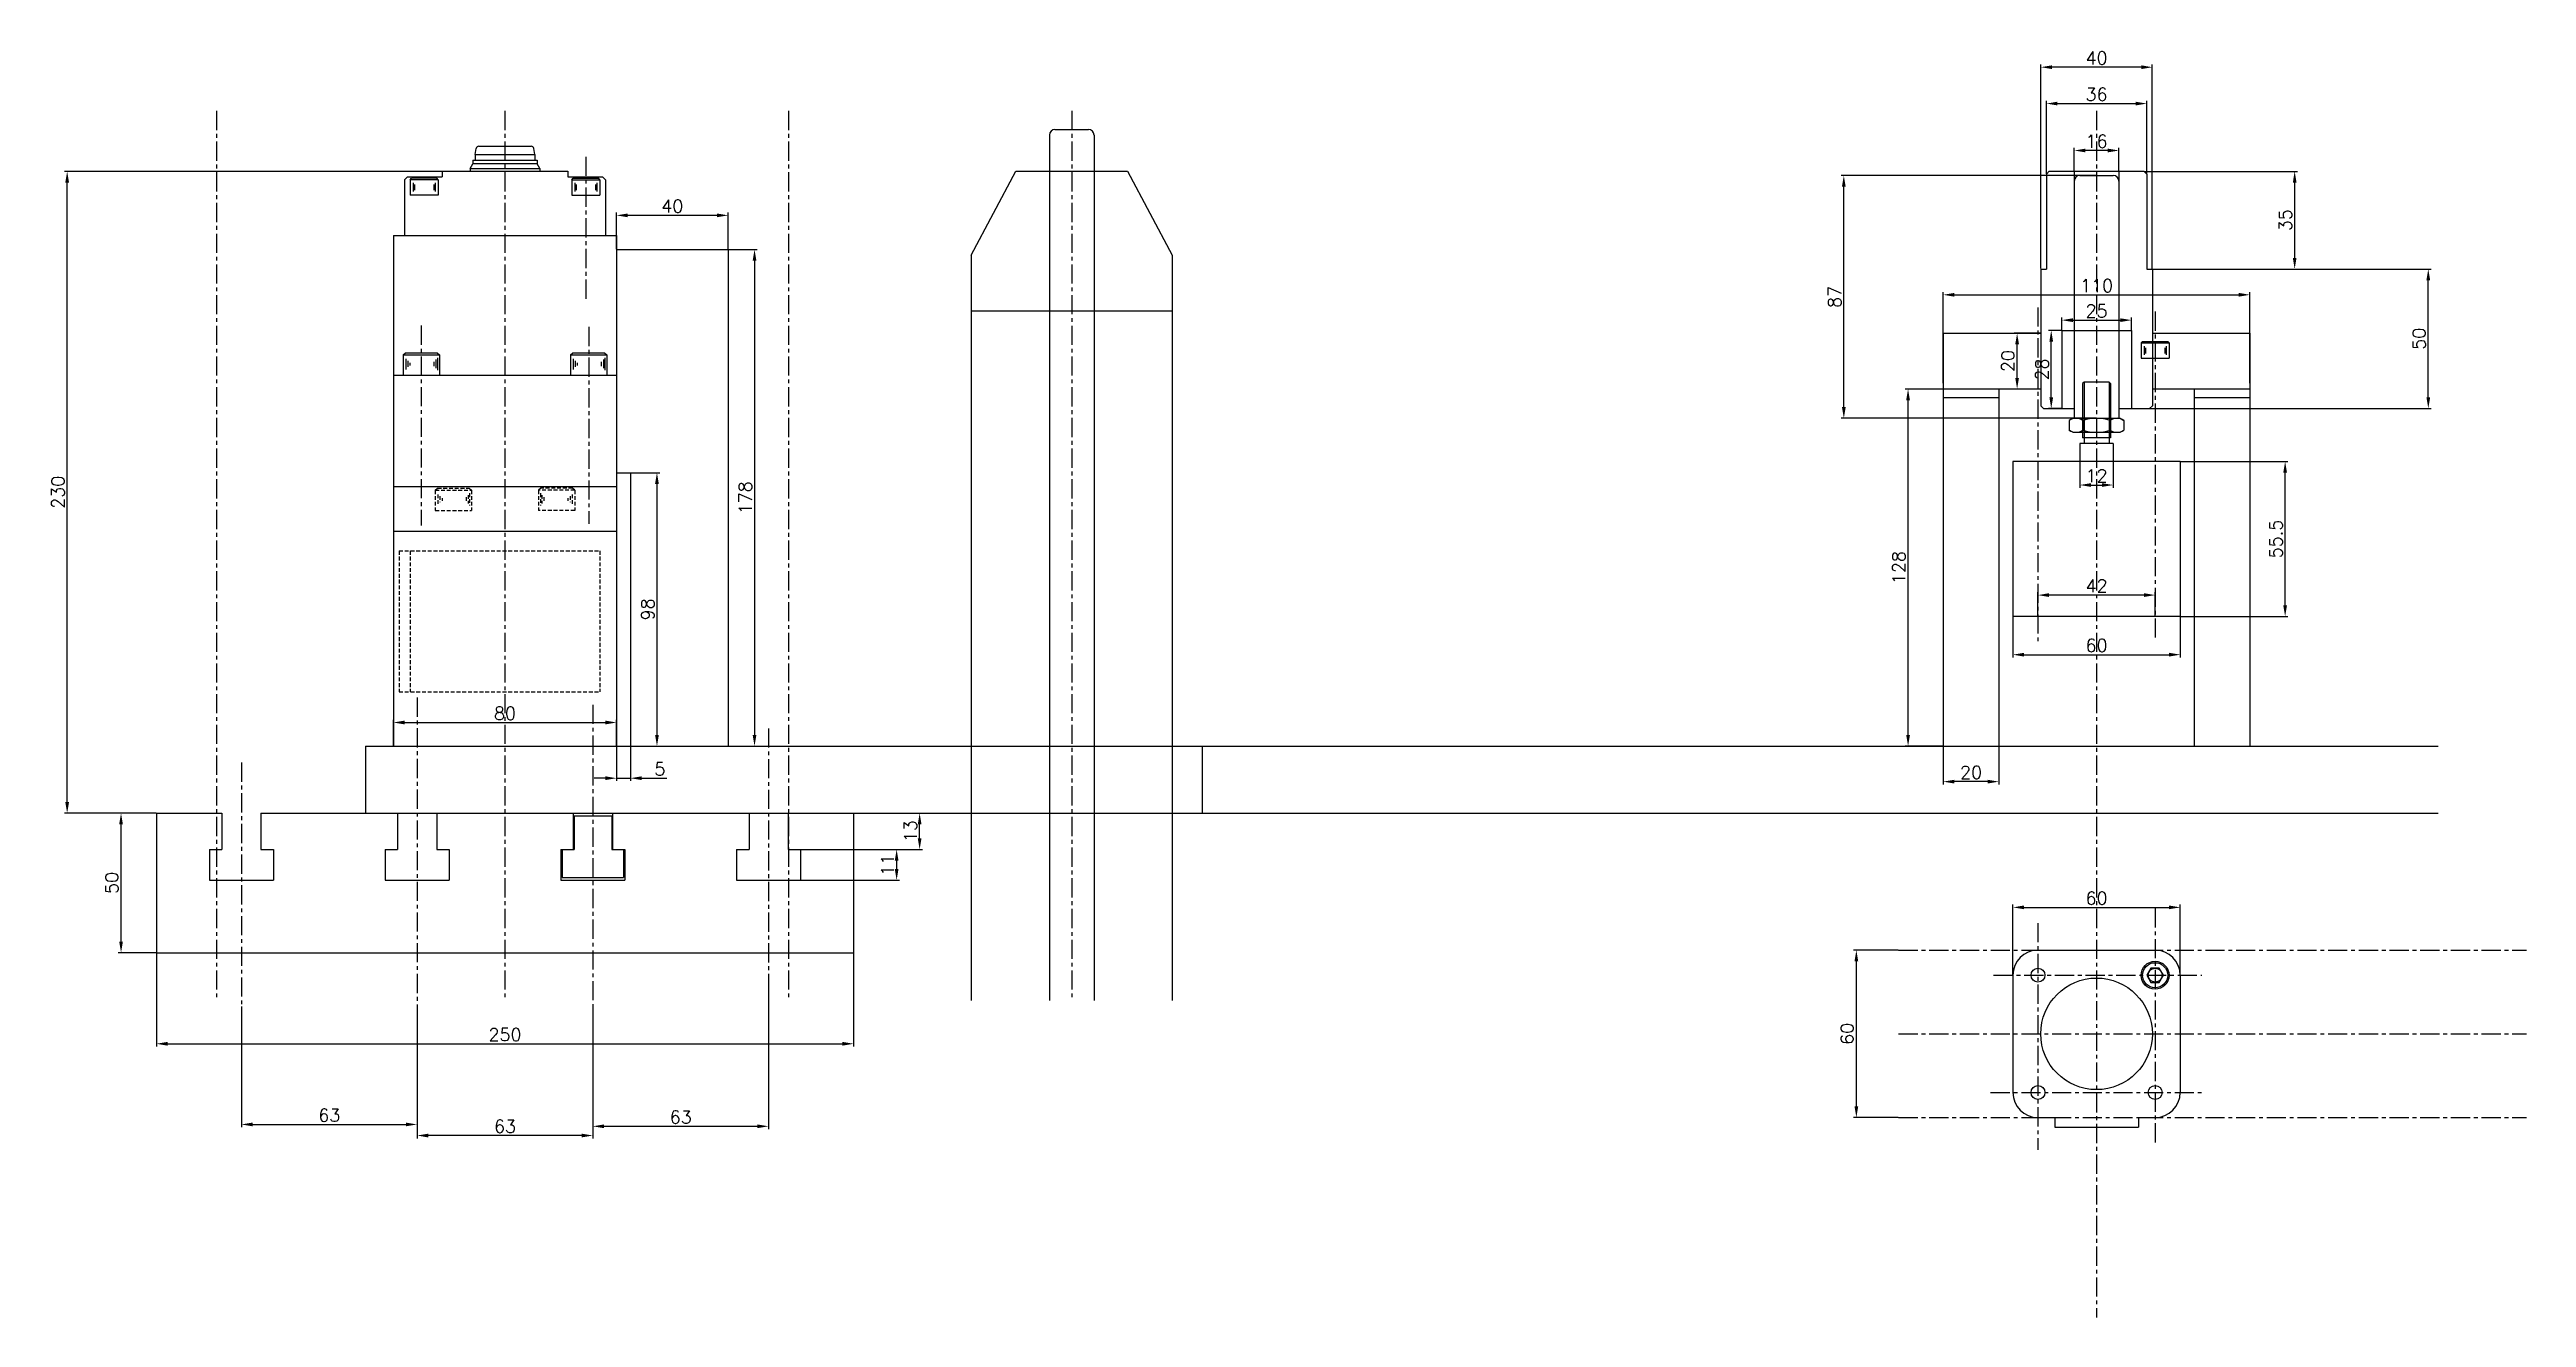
# Model space of a CAD drawing. Extents: x -1050 to 4472, y -2429 to 1188.
# Drawn here: x 715 to 1603, y -803 to -349 of the extents above; entities that cross this region are included whole.
import ezdxf

# ---------------------------------------------------------------- set-up
doc = ezdxf.new("R2010")
doc.units = 0
doc.header["$LTSCALE"] = 5.5
doc.header["$MEASUREMENT"] = 0
doc.linetypes.add('CENTER', pattern=[2, 1.25, -0.25, 0.25, -0.25])
doc.linetypes.add('HIDDEN', pattern=[0.375, 0.25, -0.125])
doc.layers.get('0').update_dxf_attribs({"linetype": 'CONTINUOUS'})
doc.layers.get('DEFPOINTS').update_dxf_attribs({"linetype": 'CONTINUOUS'})
for name, color, linetype in [('CL', 1, 'CENTER'), ('CO', 3, 'CONTINUOUS'), ('FI', 1, 'CONTINUOUS'), ('OC', 1, 'HIDDEN')]:
    doc.layers.add(name, color=color, linetype=linetype)
doc.styles.add('ROMANS', font='ROMANS.SHX')
doc.dimstyles.new('2', dxfattribs={"dimscale": 2, "dimtxt": 2.3, "dimasz": 2, "dimexe": 0.5, "dimexo": 0.0625, "dimgap": 0.5, "dimtad": 1, "dimdec": 4, "dimdsep": 46, "dimtxsty": 'ROMANS', "dimcen": -2, "dimclrt": 7, "dimadec": 0, "dimazin": 0, "dimtfac": 0.869565, "dimtdec": 4, "dimtmove": 0, "dimatfit": 3, "dimfxl": 1, "dimtolj": 1, "dimarcsym": 0})

msp = doc.modelspace()

# ---------------------------------------------------------------- blocks, each defined once
blk = doc.blocks.new('08912L')
for p, q in [((-6.5, 7.2), (-5.7, 8)), ((-6.5, 7.2), (-6.5, 0)), ((-6.5, 0), (6.5, 0)), ((-5.7, 8), (5.7, 8)), ((5.7, 8), (6.5, 7.2)), ((6.5, 7.2), (6.5, 0))]:
    blk.add_line(p, q)
at = {"color": 1}
for p, q in [((-6.5, 7.2), (6.5, 7.2)), ((-5.56, 5.75), (-5.56, 2.02)), ((-4.81, 5.13), (-4.81, 2.89)), ((-4.07, 4.39), (-4.07, 3.39)), ((4.52, 4.76), (4.52, 3.14)), ((5.26, 5.51), (5.26, 2.52)), ((5.76, 6.13), (5.76, 1.78))]:
    blk.add_line(p, q, dxfattribs=at)
blk = doc.blocks.new('06912l')
for p, q in [((-5, 5.5), (-4.5, 6)), ((-5, 5.5), (-5, 0)), ((-5, 0), (5, 0)), ((-4.5, 6), (4.5, 6)), ((5, 5.5), (4.5, 6)), ((5, 5.5), (5, 0))]:
    blk.add_line(p, q)
at = {"color": 1}
for p, q in [((-5, 5.5), (5, 5.5)), ((-3.95, 4.33), (-3.95, 1.3)), ((-3.49, 3.73), (-3.49, 1.75)), ((3.49, 3.73), (3.49, 1.75)), ((3.95, 4.33), (3.95, 1.3))]:
    blk.add_line(p, q, dxfattribs=at)
blk = doc.blocks.new('*D80')
at = {"layer": 'CO', "color": 0, "lineweight": -2}
for p, q in [((855.95, -392.28), (720.59, -392.28)), ((721.59, -618.28), (721.59, -396.28)), ((753.45, -622.28), (720.59, -622.28))]:
    blk.add_line(p, q, dxfattribs=at)
at = {"layer": 'CO', "color": 0}
for points in [[(720.92, -396.28), (722.26, -396.28), (721.59, -392.28)], [(720.92, -618.28), (722.26, -618.28), (721.59, -622.28)]]:
    blk.add_solid(points, dxfattribs=at)
at = {"layer": 'DEFPOINTS', "color": 0}
for p in [(721.59, -392.28), (856.07, -392.28), (753.57, -622.28)]:
    blk.add_point(p, dxfattribs=at)
at = {"layer": 'CO', "color": 7, "insert": (718.29, -507.28), "char_height": 4.6, "attachment_point": 5, "rotation": 90, "style": 'ROMANS'}
blk.add_mtext('\\A1;230', dxfattribs=at)
blk = doc.blocks.new('*D81')
at = {"layer": 'CO', "color": 0, "lineweight": -2}
for p, q in [((753.57, -672.4), (753.57, -705.91)), ((1003.57, -672.4), (1003.57, -705.91)), ((757.57, -704.91), (999.57, -704.91))]:
    blk.add_line(p, q, dxfattribs=at)
at = {"layer": 'CO', "color": 0}
for points in [[(757.57, -704.25), (757.57, -705.58), (753.57, -704.91)], [(999.57, -704.25), (999.57, -705.58), (1003.57, -704.91)]]:
    blk.add_solid(points, dxfattribs=at)
at = {"layer": 'DEFPOINTS', "color": 0}
for p in [(753.57, -672.28), (1003.57, -672.28), (1003.57, -704.91)]:
    blk.add_point(p, dxfattribs=at)
at = {"layer": 'CO', "color": 7, "insert": (878.57, -701.61), "char_height": 4.6, "attachment_point": 5, "style": 'ROMANS'}
blk.add_mtext('\\A1;250', dxfattribs=at)
blk = doc.blocks.new('*D82')
at = {"layer": 'CO', "color": 0, "lineweight": -2}
for p, q in [((753.45, -622.28), (739.91, -622.28)), ((740.91, -668.28), (740.91, -626.28)), ((753.45, -672.28), (739.91, -672.28))]:
    blk.add_line(p, q, dxfattribs=at)
at = {"layer": 'CO', "color": 0}
for points in [[(740.24, -626.28), (741.57, -626.28), (740.91, -622.28)], [(740.24, -668.28), (741.57, -668.28), (740.91, -672.28)]]:
    blk.add_solid(points, dxfattribs=at)
at = {"layer": 'DEFPOINTS', "color": 0}
for p in [(740.91, -622.28), (753.57, -622.28), (753.57, -672.28)]:
    blk.add_point(p, dxfattribs=at)
at = {"layer": 'CO', "color": 7, "insert": (737.61, -647.28), "char_height": 4.6, "attachment_point": 5, "rotation": 90, "style": 'ROMANS'}
blk.add_mtext('\\A1;50', dxfattribs=at)
blk = doc.blocks.new('*D83')
at = {"layer": 'CO', "color": 0, "lineweight": -2}
for p, q in [((984.7, -635.28), (1020, -635.28)), ((1019, -639.28), (1019, -642.28)), ((984.7, -646.28), (1020, -646.28))]:
    blk.add_line(p, q, dxfattribs=at)
at = {"layer": 'CO', "color": 0}
for points in [[(1018.33, -639.28), (1019.66, -639.28), (1019, -635.28)], [(1018.33, -642.28), (1019.66, -642.28), (1019, -646.28)]]:
    blk.add_solid(points, dxfattribs=at)
at = {"layer": 'DEFPOINTS', "color": 0}
for p in [(984.57, -635.28), (984.57, -646.28), (1019, -646.28)]:
    blk.add_point(p, dxfattribs=at)
at = {"layer": 'CO', "color": 7, "insert": (1015.7, -640.78), "char_height": 4.6, "attachment_point": 5, "rotation": 90, "style": 'ROMANS'}
blk.add_mtext('\\A1;11', dxfattribs=at)
blk = doc.blocks.new('*D84')
at = {"layer": 'CO', "color": 0, "lineweight": -2}
for p, q in [((1003.7, -622.28), (1028.25, -622.28)), ((1027.25, -631.28), (1027.25, -626.28)), ((984.7, -635.28), (1028.25, -635.28))]:
    blk.add_line(p, q, dxfattribs=at)
at = {"layer": 'CO', "color": 0}
for points in [[(1026.58, -626.28), (1027.91, -626.28), (1027.25, -622.28)], [(1026.58, -631.28), (1027.91, -631.28), (1027.25, -635.28)]]:
    blk.add_solid(points, dxfattribs=at)
at = {"layer": 'DEFPOINTS', "color": 0}
for p in [(1003.57, -622.28), (1027.25, -622.28), (984.57, -635.28)]:
    blk.add_point(p, dxfattribs=at)
at = {"layer": 'CO', "color": 7, "insert": (1023.95, -628.78), "char_height": 4.6, "attachment_point": 5, "rotation": 90, "style": 'ROMANS'}
blk.add_mtext('\\A1;13', dxfattribs=at)
blk = doc.blocks.new('*D85')
at = {"layer": 'CO', "color": 0, "lineweight": -2}
for p, q in [((784.07, -691.59), (784.07, -734.82)), ((847.07, -691.59), (847.07, -734.82)), ((788.07, -733.82), (843.07, -733.82))]:
    blk.add_line(p, q, dxfattribs=at)
at = {"layer": 'CO', "color": 0}
for points in [[(788.07, -733.16), (788.07, -734.49), (784.07, -733.82)], [(843.07, -733.16), (843.07, -734.49), (847.07, -733.82)]]:
    blk.add_solid(points, dxfattribs=at)
at = {"layer": 'DEFPOINTS', "color": 0}
for p in [(784.07, -691.46), (847.07, -691.46), (847.07, -733.82)]:
    blk.add_point(p, dxfattribs=at)
at = {"layer": 'CO', "color": 7, "insert": (815.57, -730.52), "char_height": 4.6, "attachment_point": 5, "style": 'ROMANS'}
blk.add_mtext('\\A1;63', dxfattribs=at)
blk = doc.blocks.new('*D86')
at = {"layer": 'CO', "color": 0, "lineweight": -2}
for p, q in [((847.07, -691.59), (847.07, -738.8)), ((910.07, -691.59), (910.07, -738.8)), ((906.07, -737.8), (851.07, -737.8))]:
    blk.add_line(p, q, dxfattribs=at)
at = {"layer": 'CO', "color": 0}
for points in [[(851.07, -737.13), (851.07, -738.47), (847.07, -737.8)], [(906.07, -737.13), (906.07, -738.47), (910.07, -737.8)]]:
    blk.add_solid(points, dxfattribs=at)
at = {"layer": 'DEFPOINTS', "color": 0}
for p in [(847.07, -691.46), (910.07, -691.46), (847.07, -737.8)]:
    blk.add_point(p, dxfattribs=at)
at = {"layer": 'CO', "color": 7, "insert": (878.57, -734.5), "char_height": 4.6, "attachment_point": 5, "style": 'ROMANS'}
blk.add_mtext('\\A1;63', dxfattribs=at)
blk = doc.blocks.new('*D87')
at = {"layer": 'CO', "color": 0, "lineweight": -2}
for p, q in [((910.07, -691.59), (910.07, -735.49)), ((973.07, -684.32), (973.07, -735.49)), ((914.07, -734.49), (969.07, -734.49))]:
    blk.add_line(p, q, dxfattribs=at)
at = {"layer": 'CO', "color": 0}
for points in [[(914.07, -733.82), (914.07, -735.15), (910.07, -734.49)], [(969.07, -733.82), (969.07, -735.15), (973.07, -734.49)]]:
    blk.add_solid(points, dxfattribs=at)
at = {"layer": 'DEFPOINTS', "color": 0}
for p in [(910.07, -691.46), (973.07, -684.19), (973.07, -734.49)]:
    blk.add_point(p, dxfattribs=at)
at = {"layer": 'CO', "color": 7, "insert": (941.57, -731.19), "char_height": 4.6, "attachment_point": 5, "style": 'ROMANS'}
blk.add_mtext('\\A1;63', dxfattribs=at)
blk = doc.blocks.new('*D90')
at = {"layer": 'CO', "color": 0, "lineweight": -2}
for p, q in [((838.57, -598.15), (838.57, -588.79)), ((842.57, -589.79), (914.57, -589.79)), ((918.57, -598.15), (918.57, -588.79))]:
    blk.add_line(p, q, dxfattribs=at)
at = {"layer": 'CO', "color": 0}
for points in [[(842.57, -589.12), (842.57, -590.46), (838.57, -589.79)], [(914.57, -589.12), (914.57, -590.46), (918.57, -589.79)]]:
    blk.add_solid(points, dxfattribs=at)
at = {"layer": 'DEFPOINTS', "color": 0}
for p in [(918.57, -589.79), (838.57, -598.28), (918.57, -598.28)]:
    blk.add_point(p, dxfattribs=at)
at = {"layer": 'CO', "color": 7, "insert": (878.57, -586.49), "char_height": 4.6, "attachment_point": 5, "style": 'ROMANS'}
blk.add_mtext('\\A1;80', dxfattribs=at)
blk = doc.blocks.new('06912s')
blk.add_lwpolyline([(-1.48, 2.55), (-2.95, 0), (-1.48, -2.55), (1.48, -2.55), (2.95, 0), (1.48, 2.55)], close=True)
blk.add_circle((0, 0), 5)
at = {"color": 1}
blk.add_circle((0, 0), 4.5, dxfattribs=at)
blk = doc.blocks.new('*D110')
at = {"layer": 'CO', "color": 0, "lineweight": -2}
for p, q in [((1394.22, -598.4), (1394.22, -611.98)), ((1414.22, -598.4), (1414.22, -611.98)), ((1410.22, -610.98), (1398.22, -610.98))]:
    blk.add_line(p, q, dxfattribs=at)
at = {"layer": 'CO', "color": 0}
for points in [[(1398.22, -610.31), (1398.22, -611.64), (1394.22, -610.98)], [(1410.22, -610.31), (1410.22, -611.64), (1414.22, -610.98)]]:
    blk.add_solid(points, dxfattribs=at)
at = {"layer": 'DEFPOINTS', "color": 0}
for p in [(1394.22, -598.28), (1414.22, -598.28), (1394.22, -610.98)]:
    blk.add_point(p, dxfattribs=at)
at = {"layer": 'CO', "color": 7, "insert": (1404.22, -607.68), "char_height": 4.6, "attachment_point": 5, "style": 'ROMANS'}
blk.add_mtext('\\A1;20', dxfattribs=at)
blk = doc.blocks.new('*D111')
at = {"layer": 'CO', "color": 0, "lineweight": -2}
for p, q in [((1394.1, -470.28), (1380.64, -470.28)), ((1381.64, -594.28), (1381.64, -474.28)), ((1394.1, -598.28), (1380.64, -598.28))]:
    blk.add_line(p, q, dxfattribs=at)
at = {"layer": 'CO', "color": 0}
for points in [[(1380.98, -474.28), (1382.31, -474.28), (1381.64, -470.28)], [(1380.98, -594.28), (1382.31, -594.28), (1381.64, -598.28)]]:
    blk.add_solid(points, dxfattribs=at)
at = {"layer": 'DEFPOINTS', "color": 0}
for p in [(1381.64, -470.28), (1394.22, -470.28), (1394.22, -598.28)]:
    blk.add_point(p, dxfattribs=at)
at = {"layer": 'CO', "color": 7, "insert": (1378.34, -534.28), "char_height": 4.6, "attachment_point": 5, "rotation": 90, "style": 'ROMANS'}
blk.add_mtext('\\A1;128', dxfattribs=at)
blk = doc.blocks.new('*D112')
at = {"layer": 'CO', "color": 0, "lineweight": -2}
for p, q in [((1378.14, -671.35), (1362.11, -671.35)), ((1363.11, -727.35), (1363.11, -675.35)), ((1378.14, -731.35), (1362.11, -731.35))]:
    blk.add_line(p, q, dxfattribs=at)
at = {"layer": 'CO', "color": 0}
for points in [[(1362.44, -675.35), (1363.77, -675.35), (1363.11, -671.35)], [(1362.44, -727.35), (1363.77, -727.35), (1363.11, -731.35)]]:
    blk.add_solid(points, dxfattribs=at)
at = {"layer": 'DEFPOINTS', "color": 0}
for p in [(1363.11, -671.35), (1378.26, -671.35), (1378.26, -731.35)]:
    blk.add_point(p, dxfattribs=at)
at = {"layer": 'CO', "color": 7, "insert": (1359.81, -701.35), "char_height": 4.6, "attachment_point": 5, "rotation": 90, "style": 'ROMANS'}
blk.add_mtext('\\A1;60', dxfattribs=at)
blk = doc.blocks.new('*D113')
at = {"layer": 'CO', "color": 0, "lineweight": -2}
for p, q in [((1429.1, -450.28), (1419.74, -450.28)), ((1420.74, -466.28), (1420.74, -454.28)), ((1429.1, -470.28), (1419.74, -470.28))]:
    blk.add_line(p, q, dxfattribs=at)
at = {"layer": 'CO', "color": 0}
for points in [[(1420.07, -454.28), (1421.41, -454.28), (1420.74, -450.28)], [(1420.07, -466.28), (1421.41, -466.28), (1420.74, -470.28)]]:
    blk.add_solid(points, dxfattribs=at)
at = {"layer": 'DEFPOINTS', "color": 0}
for p in [(1420.74, -450.28), (1429.22, -450.28), (1429.22, -470.28)]:
    blk.add_point(p, dxfattribs=at)
at = {"layer": 'CO', "color": 7, "insert": (1417.44, -460.28), "char_height": 4.6, "attachment_point": 5, "rotation": 90, "style": 'ROMANS'}
blk.add_mtext('\\A1;20', dxfattribs=at)
blk = doc.blocks.new('*D114')
at = {"layer": 'CO', "color": 0, "lineweight": -2}
for p, q in [((1394.22, -468.15), (1394.22, -435.52)), ((1398.22, -436.52), (1500.22, -436.52)), ((1504.22, -468.15), (1504.22, -435.52))]:
    blk.add_line(p, q, dxfattribs=at)
at = {"layer": 'CO', "color": 0}
for points in [[(1398.22, -435.85), (1398.22, -437.18), (1394.22, -436.52)], [(1500.22, -435.85), (1500.22, -437.18), (1504.22, -436.52)]]:
    blk.add_solid(points, dxfattribs=at)
at = {"layer": 'DEFPOINTS', "color": 0}
for p in [(1504.22, -436.52), (1394.22, -468.28), (1504.22, -468.28)]:
    blk.add_point(p, dxfattribs=at)
at = {"layer": 'CO', "color": 7, "insert": (1449.22, -433.22), "char_height": 4.6, "attachment_point": 5, "style": 'ROMANS'}
blk.add_mtext('\\A1;110', dxfattribs=at)
blk = doc.blocks.new('*D115')
at = {"layer": 'CO', "color": 0, "lineweight": -2}
for p, q in [((1431.22, -393.15), (1431.22, -367)), ((1435.22, -368), (1463.22, -368)), ((1467.22, -393.15), (1467.22, -367))]:
    blk.add_line(p, q, dxfattribs=at)
at = {"layer": 'CO', "color": 0}
for points in [[(1435.22, -367.33), (1435.22, -368.66), (1431.22, -368)], [(1463.22, -367.33), (1463.22, -368.66), (1467.22, -368)]]:
    blk.add_solid(points, dxfattribs=at)
at = {"layer": 'DEFPOINTS', "color": 0}
for p in [(1467.22, -368), (1431.22, -393.28), (1467.22, -393.28)]:
    blk.add_point(p, dxfattribs=at)
at = {"layer": 'CO', "color": 7, "insert": (1449.22, -364.7), "char_height": 4.6, "attachment_point": 5, "style": 'ROMANS'}
blk.add_mtext('\\A1;36', dxfattribs=at)
blk = doc.blocks.new('*D116')
at = {"layer": 'CO', "color": 0, "lineweight": -2}
for p, q in [((1429.22, -427.15), (1429.22, -353.96)), ((1465.22, -354.96), (1433.22, -354.96)), ((1469.22, -427.15), (1469.22, -353.96))]:
    blk.add_line(p, q, dxfattribs=at)
at = {"layer": 'CO', "color": 0}
for points in [[(1433.22, -354.29), (1433.22, -355.63), (1429.22, -354.96)], [(1465.22, -354.29), (1465.22, -355.63), (1469.22, -354.96)]]:
    blk.add_solid(points, dxfattribs=at)
at = {"layer": 'DEFPOINTS', "color": 0}
for p in [(1429.22, -354.96), (1429.22, -427.28), (1469.22, -427.28)]:
    blk.add_point(p, dxfattribs=at)
at = {"layer": 'CO', "color": 7, "insert": (1449.22, -351.66), "char_height": 4.6, "attachment_point": 5, "style": 'ROMANS'}
blk.add_mtext('\\A1;40', dxfattribs=at)
blk = doc.blocks.new('*D117')
at = {"layer": 'CO', "color": 0, "lineweight": -2}
for p, q in [((1469.35, -427.28), (1569.17, -427.28)), ((1568.17, -473.28), (1568.17, -431.28)), ((1468.35, -477.28), (1569.17, -477.28))]:
    blk.add_line(p, q, dxfattribs=at)
at = {"layer": 'CO', "color": 0}
for points in [[(1567.5, -431.28), (1568.83, -431.28), (1568.17, -427.28)], [(1567.5, -473.28), (1568.83, -473.28), (1568.17, -477.28)]]:
    blk.add_solid(points, dxfattribs=at)
at = {"layer": 'DEFPOINTS', "color": 0}
for p in [(1469.22, -427.28), (1568.17, -427.28), (1468.22, -477.28)]:
    blk.add_point(p, dxfattribs=at)
at = {"layer": 'CO', "color": 7, "insert": (1564.87, -452.28), "char_height": 4.6, "attachment_point": 5, "rotation": 90, "style": 'ROMANS'}
blk.add_mtext('\\A1;50', dxfattribs=at)
blk = doc.blocks.new('*D118')
at = {"layer": 'CO', "color": 0, "lineweight": -2}
for p, q in [((1466.35, -392.28), (1521.26, -392.28)), ((1520.26, -423.28), (1520.26, -396.28)), ((1469.35, -427.28), (1521.26, -427.28))]:
    blk.add_line(p, q, dxfattribs=at)
at = {"layer": 'CO', "color": 0}
for points in [[(1519.6, -396.28), (1520.93, -396.28), (1520.26, -392.28)], [(1519.6, -423.28), (1520.93, -423.28), (1520.26, -427.28)]]:
    blk.add_solid(points, dxfattribs=at)
at = {"layer": 'DEFPOINTS', "color": 0}
for p in [(1466.22, -392.28), (1520.26, -392.28), (1469.22, -427.28)]:
    blk.add_point(p, dxfattribs=at)
at = {"layer": 'CO', "color": 7, "insert": (1516.96, -409.78), "char_height": 4.6, "attachment_point": 5, "rotation": 90, "style": 'ROMANS'}
blk.add_mtext('\\A1;35', dxfattribs=at)
blk = doc.blocks.new('*D119')
at = {"layer": 'CO', "color": 0, "lineweight": -2}
for p, q in [((1436.6, -449.28), (1431.97, -449.28)), ((1432.97, -473.28), (1432.97, -453.28)), ((1436.6, -477.28), (1431.97, -477.28))]:
    blk.add_line(p, q, dxfattribs=at)
at = {"layer": 'CO', "color": 0}
for points in [[(1432.31, -453.28), (1433.64, -453.28), (1432.97, -449.28)], [(1432.31, -473.28), (1433.64, -473.28), (1432.97, -477.28)]]:
    blk.add_solid(points, dxfattribs=at)
at = {"layer": 'DEFPOINTS', "color": 0}
for p in [(1432.97, -449.28), (1436.72, -449.28), (1436.72, -477.28)]:
    blk.add_point(p, dxfattribs=at)
at = {"layer": 'CO', "color": 7, "insert": (1429.67, -463.28), "char_height": 4.6, "attachment_point": 5, "rotation": 90, "style": 'ROMANS'}
blk.add_mtext('\\A1;28', dxfattribs=at)
blk = doc.blocks.new('*D120')
at = {"layer": 'CO', "color": 0, "lineweight": -2}
for p, q in [((1436.72, -449.15), (1436.72, -444.6)), ((1440.72, -445.6), (1457.72, -445.6)), ((1461.72, -449.15), (1461.72, -444.6))]:
    blk.add_line(p, q, dxfattribs=at)
at = {"layer": 'CO', "color": 0}
for points in [[(1440.72, -444.94), (1440.72, -446.27), (1436.72, -445.6)], [(1457.72, -444.94), (1457.72, -446.27), (1461.72, -445.6)]]:
    blk.add_solid(points, dxfattribs=at)
at = {"layer": 'DEFPOINTS', "color": 0}
for p in [(1436.72, -449.28), (1461.72, -445.6), (1461.72, -449.28)]:
    blk.add_point(p, dxfattribs=at)
at = {"layer": 'CO', "color": 7, "insert": (1449.22, -442.3), "char_height": 4.6, "attachment_point": 5, "style": 'ROMANS'}
blk.add_mtext('\\A1;25', dxfattribs=at)
blk = doc.blocks.new('*D121')
at = {"layer": 'CO', "color": 0, "lineweight": -2}
for p, q in [((1441.22, -392.15), (1441.22, -383.81)), ((1453.22, -384.81), (1445.22, -384.81)), ((1457.22, -392.15), (1457.22, -383.81))]:
    blk.add_line(p, q, dxfattribs=at)
at = {"layer": 'CO', "color": 0}
for points in [[(1445.22, -384.14), (1445.22, -385.48), (1441.22, -384.81)], [(1453.22, -384.14), (1453.22, -385.48), (1457.22, -384.81)]]:
    blk.add_solid(points, dxfattribs=at)
at = {"layer": 'DEFPOINTS', "color": 0}
for p in [(1441.22, -384.81), (1441.22, -392.28), (1457.22, -392.28)]:
    blk.add_point(p, dxfattribs=at)
at = {"layer": 'CO', "color": 7, "insert": (1449.22, -381.51), "char_height": 4.6, "attachment_point": 5, "style": 'ROMANS'}
blk.add_mtext('\\A1;16', dxfattribs=at)
blk = doc.blocks.new('*D122')
at = {"layer": 'CO', "color": 0, "lineweight": -2}
for p, q in [((1449.1, -393.78), (1357.61, -393.78)), ((1358.61, -476.78), (1358.61, -397.78)), ((1449.1, -480.78), (1357.61, -480.78))]:
    blk.add_line(p, q, dxfattribs=at)
at = {"layer": 'CO', "color": 0}
for points in [[(1357.94, -397.78), (1359.27, -397.78), (1358.61, -393.78)], [(1357.94, -476.78), (1359.27, -476.78), (1358.61, -480.78)]]:
    blk.add_solid(points, dxfattribs=at)
at = {"layer": 'DEFPOINTS', "color": 0}
for p in [(1358.61, -393.78), (1449.22, -393.78), (1449.22, -480.78)]:
    blk.add_point(p, dxfattribs=at)
at = {"layer": 'CO', "color": 7, "insert": (1355.31, -437.28), "char_height": 4.6, "attachment_point": 5, "rotation": 90, "style": 'ROMANS'}
blk.add_mtext('\\A1;87', dxfattribs=at)
blk = doc.blocks.new('*D123')
at = {"layer": 'CO', "color": 0, "lineweight": -2}
for p, q in [((918.57, -420.15), (918.57, -407.05)), ((954.57, -408.05), (922.57, -408.05)), ((958.57, -420.15), (958.57, -407.05))]:
    blk.add_line(p, q, dxfattribs=at)
at = {"layer": 'CO', "color": 0}
for points in [[(922.57, -407.38), (922.57, -408.72), (918.57, -408.05)], [(954.57, -407.38), (954.57, -408.72), (958.57, -408.05)]]:
    blk.add_solid(points, dxfattribs=at)
at = {"layer": 'DEFPOINTS', "color": 0}
for p in [(918.57, -408.05), (918.57, -420.28), (958.57, -420.28)]:
    blk.add_point(p, dxfattribs=at)
at = {"layer": 'CO', "color": 7, "insert": (938.57, -404.75), "char_height": 4.6, "attachment_point": 5, "style": 'ROMANS'}
blk.add_mtext('\\A1;40', dxfattribs=at)
blk = doc.blocks.new('*D124')
at = {"layer": 'CO', "color": 0, "lineweight": -2}
for p, q in [((958.7, -420.28), (969.04, -420.28)), ((968.04, -424.28), (968.04, -594.28)), ((958.7, -598.28), (969.04, -598.28))]:
    blk.add_line(p, q, dxfattribs=at)
at = {"layer": 'CO', "color": 0}
for points in [[(967.37, -424.28), (968.7, -424.28), (968.04, -420.28)], [(967.37, -594.28), (968.7, -594.28), (968.04, -598.28)]]:
    blk.add_solid(points, dxfattribs=at)
at = {"layer": 'DEFPOINTS', "color": 0}
for p in [(958.57, -420.28), (958.57, -598.28), (968.04, -598.28)]:
    blk.add_point(p, dxfattribs=at)
at = {"layer": 'CO', "color": 7, "insert": (964.74, -509.28), "char_height": 4.6, "attachment_point": 5, "rotation": 90, "style": 'ROMANS'}
blk.add_mtext('\\A1;178', dxfattribs=at)
blk = doc.blocks.new('*D125')
at = {"layer": 'CO', "color": 0, "lineweight": -2}
for p, q in [((923.7, -500.28), (934.06, -500.28)), ((933.06, -504.28), (933.06, -594.28)), ((923.7, -598.28), (934.06, -598.28))]:
    blk.add_line(p, q, dxfattribs=at)
at = {"layer": 'CO', "color": 0}
for points in [[(932.39, -504.28), (933.73, -504.28), (933.06, -500.28)], [(932.39, -594.28), (933.73, -594.28), (933.06, -598.28)]]:
    blk.add_solid(points, dxfattribs=at)
at = {"layer": 'DEFPOINTS', "color": 0}
for p in [(923.57, -500.28), (923.57, -598.28), (933.06, -598.28)]:
    blk.add_point(p, dxfattribs=at)
at = {"layer": 'CO', "color": 7, "insert": (929.76, -549.28), "char_height": 4.6, "attachment_point": 5, "rotation": 90, "style": 'ROMANS'}
blk.add_mtext('\\A1;98', dxfattribs=at)
blk = doc.blocks.new('*D126')
at = {"layer": 'CO', "color": 0, "lineweight": -2}
for p, q in [((918.57, -598.4), (918.57, -610.74)), ((923.57, -598.4), (923.57, -610.74)), ((914.57, -609.74), (910.57, -609.74)), ((918.57, -609.74), (923.57, -609.74)), ((927.57, -609.74), (936.64, -609.74))]:
    blk.add_line(p, q, dxfattribs=at)
at = {"layer": 'CO', "color": 0}
for points in [[(914.57, -609.07), (914.57, -610.41), (918.57, -609.74)], [(927.57, -609.07), (927.57, -610.41), (923.57, -609.74)]]:
    blk.add_solid(points, dxfattribs=at)
at = {"layer": 'DEFPOINTS', "color": 0}
for p in [(918.57, -598.28), (923.57, -598.28), (923.57, -609.74)]:
    blk.add_point(p, dxfattribs=at)
at = {"layer": 'CO', "color": 7, "insert": (934.11, -606.44), "char_height": 4.6, "attachment_point": 5, "style": 'ROMANS'}
blk.add_mtext('\\A1;5', dxfattribs=at)
blk = doc.blocks.new('*D134')
at = {"layer": 'CO', "color": 0, "lineweight": -2}
for p, q in [((1419.22, -551.9), (1419.22, -566.48)), ((1479.22, -551.9), (1479.22, -566.48)), ((1423.22, -565.48), (1475.22, -565.48))]:
    blk.add_line(p, q, dxfattribs=at)
at = {"layer": 'CO', "color": 0}
for points in [[(1423.22, -564.81), (1423.22, -566.15), (1419.22, -565.48)], [(1475.22, -564.81), (1475.22, -566.15), (1479.22, -565.48)]]:
    blk.add_solid(points, dxfattribs=at)
at = {"layer": 'DEFPOINTS', "color": 0}
for p in [(1419.22, -551.78), (1479.22, -551.78), (1479.22, -565.48)]:
    blk.add_point(p, dxfattribs=at)
at = {"layer": 'CO', "color": 7, "insert": (1449.22, -562.18), "char_height": 4.6, "attachment_point": 5, "style": 'ROMANS'}
blk.add_mtext('\\A1;60', dxfattribs=at)
blk = doc.blocks.new('*D135')
at = {"layer": 'CO', "color": 0, "lineweight": -2}
for p, q in [((1428.22, -551.65), (1428.22, -543.13)), ((1466.22, -544.13), (1432.22, -544.13)), ((1470.22, -551.65), (1470.22, -543.13))]:
    blk.add_line(p, q, dxfattribs=at)
at = {"layer": 'CO', "color": 0}
for points in [[(1432.22, -543.46), (1432.22, -544.8), (1428.22, -544.13)], [(1466.22, -543.46), (1466.22, -544.8), (1470.22, -544.13)]]:
    blk.add_solid(points, dxfattribs=at)
at = {"layer": 'DEFPOINTS', "color": 0}
for p in [(1428.22, -544.13), (1428.22, -551.78), (1470.22, -551.78)]:
    blk.add_point(p, dxfattribs=at)
at = {"layer": 'CO', "color": 7, "insert": (1449.22, -540.83), "char_height": 4.6, "attachment_point": 5, "style": 'ROMANS'}
blk.add_mtext('\\A1;42', dxfattribs=at)
blk = doc.blocks.new('*D136')
at = {"layer": 'CO', "color": 0, "lineweight": -2}
for p, q in [((1479.35, -496.28), (1517.84, -496.28)), ((1516.84, -547.78), (1516.84, -500.28)), ((1479.35, -551.78), (1517.84, -551.78))]:
    blk.add_line(p, q, dxfattribs=at)
at = {"layer": 'CO', "color": 0}
for points in [[(1516.17, -500.28), (1517.51, -500.28), (1516.84, -496.28)], [(1516.17, -547.78), (1517.51, -547.78), (1516.84, -551.78)]]:
    blk.add_solid(points, dxfattribs=at)
at = {"layer": 'DEFPOINTS', "color": 0}
for p in [(1479.22, -496.28), (1516.84, -496.28), (1479.22, -551.78)]:
    blk.add_point(p, dxfattribs=at)
at = {"layer": 'CO', "color": 7, "insert": (1513.54, -524.03), "char_height": 4.6, "attachment_point": 5, "rotation": 90, "style": 'ROMANS'}
blk.add_mtext('\\A1;55.5', dxfattribs=at)
blk = doc.blocks.new('*D247')
at = {"layer": 'CO', "color": 0, "lineweight": -2}
for p, q in [((1419.22, -680.23), (1419.22, -655.04)), ((1423.22, -656.04), (1475.22, -656.04)), ((1479.22, -680.23), (1479.22, -655.04))]:
    blk.add_line(p, q, dxfattribs=at)
at = {"layer": 'CO', "color": 0}
for points in [[(1423.22, -655.37), (1423.22, -656.7), (1419.22, -656.04)], [(1475.22, -655.37), (1475.22, -656.7), (1479.22, -656.04)]]:
    blk.add_solid(points, dxfattribs=at)
at = {"layer": 'DEFPOINTS', "color": 0}
for p in [(1479.22, -656.04), (1419.22, -680.35), (1479.22, -680.35)]:
    blk.add_point(p, dxfattribs=at)
at = {"layer": 'CO', "color": 7, "insert": (1449.22, -652.74), "char_height": 4.6, "attachment_point": 5, "style": 'ROMANS'}
blk.add_mtext('\\A1;60', dxfattribs=at)
blk = doc.blocks.new('*D248')
at = {"layer": 'CO', "color": 0, "lineweight": -2}
for p, q in [((1443.22, -496.4), (1443.22, -505.69)), ((1455.22, -496.4), (1455.22, -505.69)), ((1447.22, -504.69), (1451.22, -504.69))]:
    blk.add_line(p, q, dxfattribs=at)
at = {"layer": 'CO', "color": 0}
for points in [[(1447.22, -504.02), (1447.22, -505.35), (1443.22, -504.69)], [(1451.22, -504.02), (1451.22, -505.35), (1455.22, -504.69)]]:
    blk.add_solid(points, dxfattribs=at)
at = {"layer": 'DEFPOINTS', "color": 0}
for p in [(1443.22, -496.28), (1455.22, -496.28), (1455.22, -504.69)]:
    blk.add_point(p, dxfattribs=at)
at = {"layer": 'CO', "color": 7, "insert": (1449.22, -501.39), "char_height": 4.6, "attachment_point": 5, "style": 'ROMANS'}
blk.add_mtext('\\A1;12', dxfattribs=at)

# ---------------------------------------------------------------- dimensions: what is measured, and where the dimension line sits
at = {"layer": 'CO'}
for base, p1, p2, picture, middle in [((1429.22332, -354.95935), (1469.22332, -427.2751), (1429.22332, -427.2751), '*D116', (1449.22332, -351.65935)), ((1467.22332, -367.99523), (1431.22332, -393.2751), (1467.22332, -393.2751), '*D115', (1449.22332, -364.69523)), ((1441.22332, -384.81138), (1457.22332, -392.2751), (1441.22332, -392.2751), '*D121', (1449.22332, -381.51138)), ((918.57468, -408.05063), (958.57468, -420.2751), (918.57468, -420.2751), '*D123', (938.57468, -404.75063)), ((1504.22332, -436.51534), (1394.22332, -468.2751), (1504.22332, -468.2751), '*D114', (1449.22332, -433.21534)), ((1461.72332, -445.60187), (1436.72332, -449.2751), (1461.72332, -449.2751), '*D120', (1449.22332, -442.30187)), ((1455.22332, -504.68716), (1443.22332, -496.2751), (1455.22332, -496.2751), '*D248', (1449.22332, -501.38716)), ((1428.22332, -544.13062), (1470.22332, -551.7751), (1428.22332, -551.7751), '*D135', (1449.22332, -540.83062)), ((1479.22332, -565.48109), (1419.22332, -551.7751), (1479.22332, -551.7751), '*D134', (1449.22332, -562.18109)), ((918.57468, -589.79162), (838.57468, -598.2751), (918.57468, -598.2751), '*D90', (878.57468, -586.49162)), ((923.57468, -609.73859), (918.57468, -598.2751), (923.57468, -598.2751), '*D126', (934.10801, -606.43859)), ((1394.22332, -610.97627), (1414.22332, -598.2751), (1394.22332, -598.2751), '*D110', (1404.22332, -607.67627)), ((1479.22332, -656.03602), (1419.22332, -680.35398), (1479.22332, -680.35398), '*D247', (1449.22332, -652.73602)), ((1003.57468, -704.91347), (753.57468, -672.2751), (1003.57468, -672.2751), '*D81', (878.57468, -701.61347)), ((847.07468, -733.82169), (784.07468, -691.46192), (847.07468, -691.46192), '*D85', (815.57468, -730.52169)), ((847.07468, -737.80161), (910.07468, -691.46192), (847.07468, -691.46192), '*D86', (878.57468, -734.50161)), ((973.07468, -734.48501), (910.07468, -691.46192), (973.07468, -684.19415), '*D87', (941.57468, -731.18501))]:
    dim = msp.add_linear_dim(base=base, p1=p1, p2=p2, dimstyle='2', dxfattribs=at)
    dim.commit()
    dim.dimension.update_dxf_attribs({"geometry": picture, "text_midpoint": middle})
for base, p1, p2, picture, middle in [((721.58926, -392.2751), (753.57468, -622.2751), (856.07468, -392.2751), '*D80', (718.28926, -507.2751)), ((1358.60722, -393.7751), (1449.22332, -480.7751), (1449.22332, -393.7751), '*D122', (1355.30722, -437.2751)), ((1520.26382, -392.2751), (1469.22332, -427.2751), (1466.22332, -392.2751), '*D118', (1516.96382, -409.7751)), ((968.03665, -598.2751), (958.57468, -420.2751), (958.57468, -598.2751), '*D124', (964.73665, -509.2751)), ((1568.16669, -427.2751), (1468.22332, -477.2751), (1469.22332, -427.2751), '*D117', (1564.86669, -452.2751)), ((1420.74099, -450.2751), (1429.22332, -470.2751), (1429.22332, -450.2751), '*D113', (1417.44099, -460.2751)), ((1432.97391, -449.2751), (1436.72332, -477.2751), (1436.72332, -449.2751), '*D119', (1429.67391, -463.2751)), ((1381.64388, -470.2751), (1394.22332, -598.2751), (1394.22332, -470.2751), '*D111', (1378.34388, -534.2751)), ((1516.84133, -496.2751), (1479.22332, -551.7751), (1479.22332, -496.2751), '*D136', (1513.54133, -524.0251)), ((933.05867, -598.2751), (923.57468, -500.2751), (923.57468, -598.2751), '*D125', (929.75867, -549.2751)), ((740.90658, -622.2751), (753.57468, -672.2751), (753.57468, -622.2751), '*D82', (737.60658, -647.2751)), ((1027.24518, -622.2751), (984.57468, -635.2751), (1003.57468, -622.2751), '*D84', (1023.94518, -628.7751)), ((1018.99728, -646.2751), (984.57468, -635.2751), (984.57468, -646.2751), '*D83', (1015.69728, -640.7751)), ((1363.10513, -671.35398), (1378.26147, -731.35398), (1378.26147, -671.35398), '*D112', (1359.80513, -701.35398))]:
    dim = msp.add_linear_dim(base=base, p1=p1, p2=p2, angle=90, dimstyle='2', dxfattribs=at)
    dim.commit()
    dim.dimension.update_dxf_attribs({"geometry": picture, "text_midpoint": middle})

# ---------------------------------------------------------------- linework, layer by layer
for p, q in [((1073.77468, -379.2751), (1073.77468, -689.39569)), ((1075.77468, -377.2751), (1087.77468, -377.2751)), ((1089.77468, -379.2751), (1089.77468, -689.39569)), ((866.07468, -391.2751), (867.07468, -389.54305)), ((867.07468, -388.2751), (867.07468, -389.54305)), ((867.07468, -388.2751), (890.07468, -388.2751)), ((890.07468, -389.54305), (867.07468, -389.54305)), ((867.82468, -386.2751), (868.20795, -384.10145)), ((867.82468, -386.2751), (867.82468, -388.2751)), ((867.82468, -386.2751), (889.32468, -386.2751)), ((869.19276, -383.2751), (887.9566, -383.2751)), ((889.32468, -386.2751), (888.94141, -384.10145)), ((889.32468, -386.2751), (889.32468, -388.2751)), ((890.07468, -388.2751), (890.07468, -389.54305)), ((891.07468, -391.2751), (890.07468, -389.54305)), ((843.57468, -394.2751), (842.57468, -395.2751)), ((842.57468, -395.2751), (842.57468, -415.2751)), ((843.57468, -394.2751), (856.07468, -394.2751)), ((856.07468, -392.2751), (856.07468, -394.2751)), ((856.07468, -392.2751), (901.07468, -392.2751)), ((866.07468, -391.2751), (891.07468, -391.2751)), ((866.07468, -391.2751), (866.07468, -392.2751)), ((891.07468, -391.2751), (891.07468, -392.2751)), ((901.07468, -392.2751), (901.07468, -394.2751)), ((901.07468, -394.2751), (913.57468, -394.2751)), ((913.57468, -394.2751), (914.57468, -395.2751)), ((914.57468, -395.2751), (914.57468, -415.2751)), ((1045.77468, -422.2751), (1061.77468, -392.2751)), ((1061.77468, -392.2751), (1101.77468, -392.2751)), ((1101.77468, -392.2751), (1117.77468, -422.2751)), ((1432.22332, -392.2751), (1431.22332, -393.2751)), ((1431.22332, -393.2751), (1431.22332, -427.2751)), ((1432.22332, -392.2751), (1466.22332, -392.2751)), ((1441.22332, -392.2751), (1441.22332, -480.7751)), ((1443.22332, -393.7751), (1455.22332, -393.7751)), ((1457.22332, -392.2751), (1457.22332, -480.7751)), ((1466.22332, -392.2751), (1467.22332, -393.2751)), ((1467.22332, -393.2751), (1467.22332, -427.2751)), ((838.57468, -415.2751), (918.57468, -415.2751)), ((838.57468, -415.2751), (838.57468, -598.2751)), ((918.57468, -415.2751), (918.57468, -598.2751)), ((918.57468, -420.2751), (958.57468, -420.2751)), ((958.57468, -420.2751), (958.57468, -598.2751)), ((1045.77468, -422.2751), (1045.77468, -689.39569)), ((1117.77468, -422.2751), (1117.77468, -689.39569)), ((1429.22332, -427.2751), (1429.22332, -476.2751)), ((1429.22332, -427.2751), (1431.22332, -427.2751)), ((1467.22332, -427.2751), (1469.22332, -427.2751)), ((1469.22332, -427.2751), (1469.22332, -476.2751)), ((1045.77468, -442.2751), (1117.77468, -442.2751)), ((1394.22332, -450.2751), (1429.22332, -450.2751)), ((1394.22332, -450.2751), (1394.22332, -598.2751)), ((1436.72332, -449.2751), (1436.72332, -477.2751)), ((1436.72332, -449.2751), (1461.72332, -449.2751)), ((1461.72332, -449.2751), (1461.72332, -477.2751)), ((1469.22332, -450.2751), (1504.22332, -450.2751)), ((1504.22332, -450.2751), (1504.22332, -598.2751)), ((838.57468, -465.2751), (918.57468, -465.2751)), ((1394.22332, -470.2751), (1429.22332, -470.2751)), ((1414.22332, -470.2751), (1414.22332, -598.2751)), ((1444.72332, -467.7751), (1444.22332, -468.2751)), ((1444.22332, -468.2751), (1444.22332, -487.7751)), ((1453.72332, -467.7751), (1444.72332, -467.7751)), ((1453.72332, -467.7751), (1454.22332, -468.2751)), ((1454.22332, -468.2751), (1454.22332, -487.7751)), ((1469.22332, -470.2751), (1504.22332, -470.2751)), ((1484.22332, -470.2751), (1484.22332, -598.2751)), ((1394.22332, -473.2751), (1414.22332, -473.2751)), ((1429.22332, -476.2751), (1430.22332, -477.2751)), ((1430.22332, -477.2751), (1441.22332, -477.2751)), ((1457.22332, -477.2751), (1468.22332, -477.2751)), ((1468.22332, -477.2751), (1469.22332, -476.2751)), ((1484.22332, -473.2751), (1504.22332, -473.2751)), ((1440.72332, -480.7751), (1439.40836, -481.53429)), ((1439.40836, -481.53429), (1439.40836, -485.01591)), ((1440.72332, -485.7751), (1439.40836, -485.01591)), ((1440.72332, -480.7751), (1444.31584, -480.7751)), ((1440.72332, -485.7751), (1444.31584, -485.7751)), ((1441.22332, -480.7751), (1457.22332, -480.7751)), ((1441.22332, -480.7751), (1457.22332, -480.7751)), ((1454.22332, -487.7751), (1444.22332, -487.7751)), ((1444.31584, -480.7751), (1454.1308, -480.7751)), ((1444.31584, -481.53429), (1444.31584, -485.01591)), ((1444.31584, -485.7751), (1454.1308, -485.7751)), ((1454.1308, -480.7751), (1457.72332, -480.7751)), ((1454.1308, -481.53429), (1454.1308, -485.01591)), ((1454.1308, -485.7751), (1457.72332, -485.7751)), ((1457.72332, -480.7751), (1459.03827, -481.53429)), ((1457.72332, -485.7751), (1459.03827, -485.01591)), ((1459.03827, -481.53429), (1459.03827, -485.01591)), ((1479.22332, -496.2751), (1419.22332, -496.2751)), ((1419.22332, -496.2751), (1419.22332, -551.7751)), ((1443.22332, -489.7751), (1443.22332, -496.2751)), ((1455.22332, -489.7751), (1443.22332, -489.7751)), ((1455.22332, -489.7751), (1455.22332, -496.2751)), ((1479.22332, -496.2751), (1479.22332, -551.7751)), ((838.57468, -505.2751), (918.57468, -505.2751)), ((918.57468, -500.2751), (923.57468, -500.2751)), ((923.57468, -500.2751), (923.57468, -598.2751)), ((838.57468, -521.2751), (918.57468, -521.2751)), ((1479.22332, -551.7751), (1419.22332, -551.7751)), ((828.57468, -598.2751), (828.57468, -622.2751)), ((828.57468, -598.2751), (1571.74255, -598.2751)), ((1128.57468, -598.2751), (1128.57468, -622.2751)), ((753.57468, -622.2751), (777.07468, -622.2751)), ((753.57468, -622.2751), (753.57468, -672.2751)), ((777.07468, -622.2751), (777.07468, -635.2751)), ((791.07468, -622.2751), (1571.74255, -622.2751)), ((791.07468, -622.2751), (791.07468, -635.2751)), ((840.07468, -622.2751), (840.07468, -635.2751)), ((854.07468, -622.2751), (854.07468, -635.2751)), ((903.07468, -622.2751), (903.07468, -635.2751)), ((903.32468, -623.2751), (916.82468, -623.2751)), ((903.32468, -623.2751), (903.32468, -635.2751)), ((916.82468, -623.2751), (916.82468, -635.2751)), ((917.07468, -622.2751), (917.07468, -635.2751)), ((966.07468, -622.2751), (966.07468, -635.2751)), ((980.07468, -622.2751), (980.07468, -635.2751)), ((1003.57468, -622.2751), (1003.57468, -672.2751)), ((772.57468, -635.2751), (777.07468, -635.2751)), ((772.57468, -635.2751), (772.57468, -646.2751)), ((791.07468, -635.2751), (795.57468, -635.2751)), ((795.57468, -635.2751), (795.57468, -646.2751)), ((835.57468, -635.2751), (840.07468, -635.2751)), ((835.57468, -635.2751), (835.57468, -646.2751)), ((854.07468, -635.2751), (858.57468, -635.2751)), ((858.57468, -635.2751), (858.57468, -646.2751)), ((898.57468, -635.2751), (903.32468, -635.2751)), ((898.57468, -635.2751), (898.57468, -646.2751)), ((899.07468, -635.2751), (899.07468, -645.2751)), ((916.82468, -635.2751), (921.57468, -635.2751)), ((921.07468, -635.2751), (921.07468, -645.2751)), ((921.57468, -635.2751), (921.57468, -646.2751)), ((961.57468, -635.2751), (966.07468, -635.2751)), ((961.57468, -635.2751), (961.57468, -646.2751)), ((980.07468, -635.2751), (984.57468, -635.2751)), ((984.57468, -635.2751), (984.57468, -646.2751)), ((772.57468, -646.2751), (795.57468, -646.2751)), ((835.57468, -646.2751), (858.57468, -646.2751)), ((898.57468, -646.2751), (921.57468, -646.2751)), ((899.07468, -645.2751), (921.07468, -645.2751)), ((961.57468, -646.2751), (984.57468, -646.2751)), ((753.57468, -672.2751), (1003.57468, -672.2751)), ((1428.22332, -671.35398), (1470.22332, -671.35398)), ((1419.22332, -680.35398), (1419.22332, -722.35398)), ((1479.22332, -680.35398), (1479.22332, -722.35398)), ((1428.22332, -731.35398), (1434.22332, -731.35398)), ((1434.22332, -731.35398), (1434.22332, -734.85398)), ((1434.22332, -734.85398), (1464.22332, -734.85398)), ((1464.22332, -731.35398), (1464.22332, -734.85398)), ((1464.22332, -731.35398), (1470.22332, -731.35398))]:
    msp.add_line(p, q)
for centre, radius in [((1428.22332, -680.35398), 2.5), ((1449.22332, -701.35398), 20), ((1470.22332, -680.35398), 2.5), ((1428.22332, -722.35398), 2.5), ((1470.22332, -722.35398), 2.5)]:
    msp.add_circle(centre, radius)
for centre, radius, start, end in [((1075.77468, -379.2751), 2, 90, 180), ((1087.77468, -379.2751), 2, 0, 90), ((869.19276, -384.2751), 1, 90, 170), ((887.9566, -384.2751), 1, 10, 90), ((1443.22332, -395.7751), 2, 90, 180), ((1455.22332, -395.7751), 2, 0, 90), ((1441.8621, -485.12), 4.3449, 55.61575253, 124.38424747), ((1441.8621, -481.4302), 4.3449, 235.61575253, 304.38424747), ((1449.22332, -497.01591), 16.24081, 72.41204623, 107.58795377), ((1449.22332, -469.53429), 16.24081, 252.41204623, 287.58795377), ((1456.58453, -485.12), 4.3449, 55.61575253, 124.38424747), ((1456.58453, -481.4302), 4.3449, 235.61575253, 304.38424747), ((1428.22332, -680.35398), 9, 90, 180), ((1470.22332, -680.35398), 9, 0, 90), ((1428.22332, -722.35398), 9, 180, 270), ((1470.22332, -722.35398), 9, 270, 0)]:
    msp.add_arc(centre, radius, start, end)
at = {"layer": 'CL'}
for p, q in [((775.17468, -370.61502), (775.17468, -689.39569)), ((878.57468, -370.61502), (878.57468, -689.39569)), ((980.17468, -370.61502), (980.17468, -689.39569)), ((1081.77468, -370.61502), (1081.77468, -689.39569)), ((1449.22332, -370.61502), (1449.22332, -802.98059)), ((907.57468, -387.06491), (907.57468, -438.5202)), ((1428.22332, -441.06302), (1428.22332, -561.24874)), ((1470.22332, -442.50039), (1470.22332, -559.71557)), ((848.57468, -447.58008), (848.57468, -519.17644)), ((908.57468, -448.00721), (908.57468, -518.61881)), ((847.07468, -580.85197), (847.07468, -691.46192)), ((910.07468, -583.44026), (910.07468, -691.46192)), ((973.07468, -591.8968), (973.07468, -684.19415)), ((784.07468, -604.13448), (784.07468, -691.46192)), ((1470.22332, -656.38225), (1470.22332, -741.38434)), ((1428.22332, -661.68445), (1428.22332, -742.89925)), ((1378.26147, -671.35398), (1603.36591, -671.35398)), ((1412.31426, -680.35398), (1486.96645, -680.35398)), ((1378.26147, -701.35398), (1603.36591, -701.35398)), ((1411.25537, -722.35398), (1488.02535, -722.35398)), ((1378.26147, -731.35398), (1603.36591, -731.35398))]:
    msp.add_line(p, q, dxfattribs=at)
at = {"layer": 'FI'}
for p, q in [((1444.72332, -467.7751), (1444.72332, -489.7751)), ((1453.72332, -467.7751), (1453.72332, -489.7751))]:
    msp.add_line(p, q, dxfattribs=at)
at = {"layer": 'OC'}
for p, q in [((840.57468, -528.2751), (912.57468, -528.2751)), ((840.57468, -528.2751), (840.57468, -578.7751)), ((844.57468, -528.2751), (844.57468, -578.7751)), ((912.57468, -528.2751), (912.57468, -578.7751)), ((840.57468, -578.7751), (912.57468, -578.7751))]:
    msp.add_line(p, q, dxfattribs=at)

# ---------------------------------------------------------------- block references
at = {"xscale": -1}
msp.add_blockref('06912l', (849.57468, -400.7751), dxfattribs=at)
for name, p in [('06912l', (907.57468, -400.7751)), ('08912L', (848.57468, -465.2751)), ('08912L', (908.57468, -465.2751))]:
    msp.add_blockref(name, p)
at = {"layer": 'CO'}
for name, p in [('06912l', (1470.22332, -459.2751)), ('06912s', (1470.22332, -680.35398))]:
    msp.add_blockref(name, p, dxfattribs=at)
at = {"layer": 'OC'}
msp.add_blockref('08912L', (860.07468, -513.7751), dxfattribs=at)
at = {"layer": 'OC', "xscale": -1}
msp.add_blockref('08912L', (897.07468, -513.7751), dxfattribs=at)

msp.set_redraw_order([(e.dxf.handle, doc.entitydb.next_handle()) for e in msp.query("TEXT MTEXT ATTDEF DIMENSION ARC_DIMENSION")])  # texts and dimensions are drawn at this point

doc.saveas('drawing.dxf')
